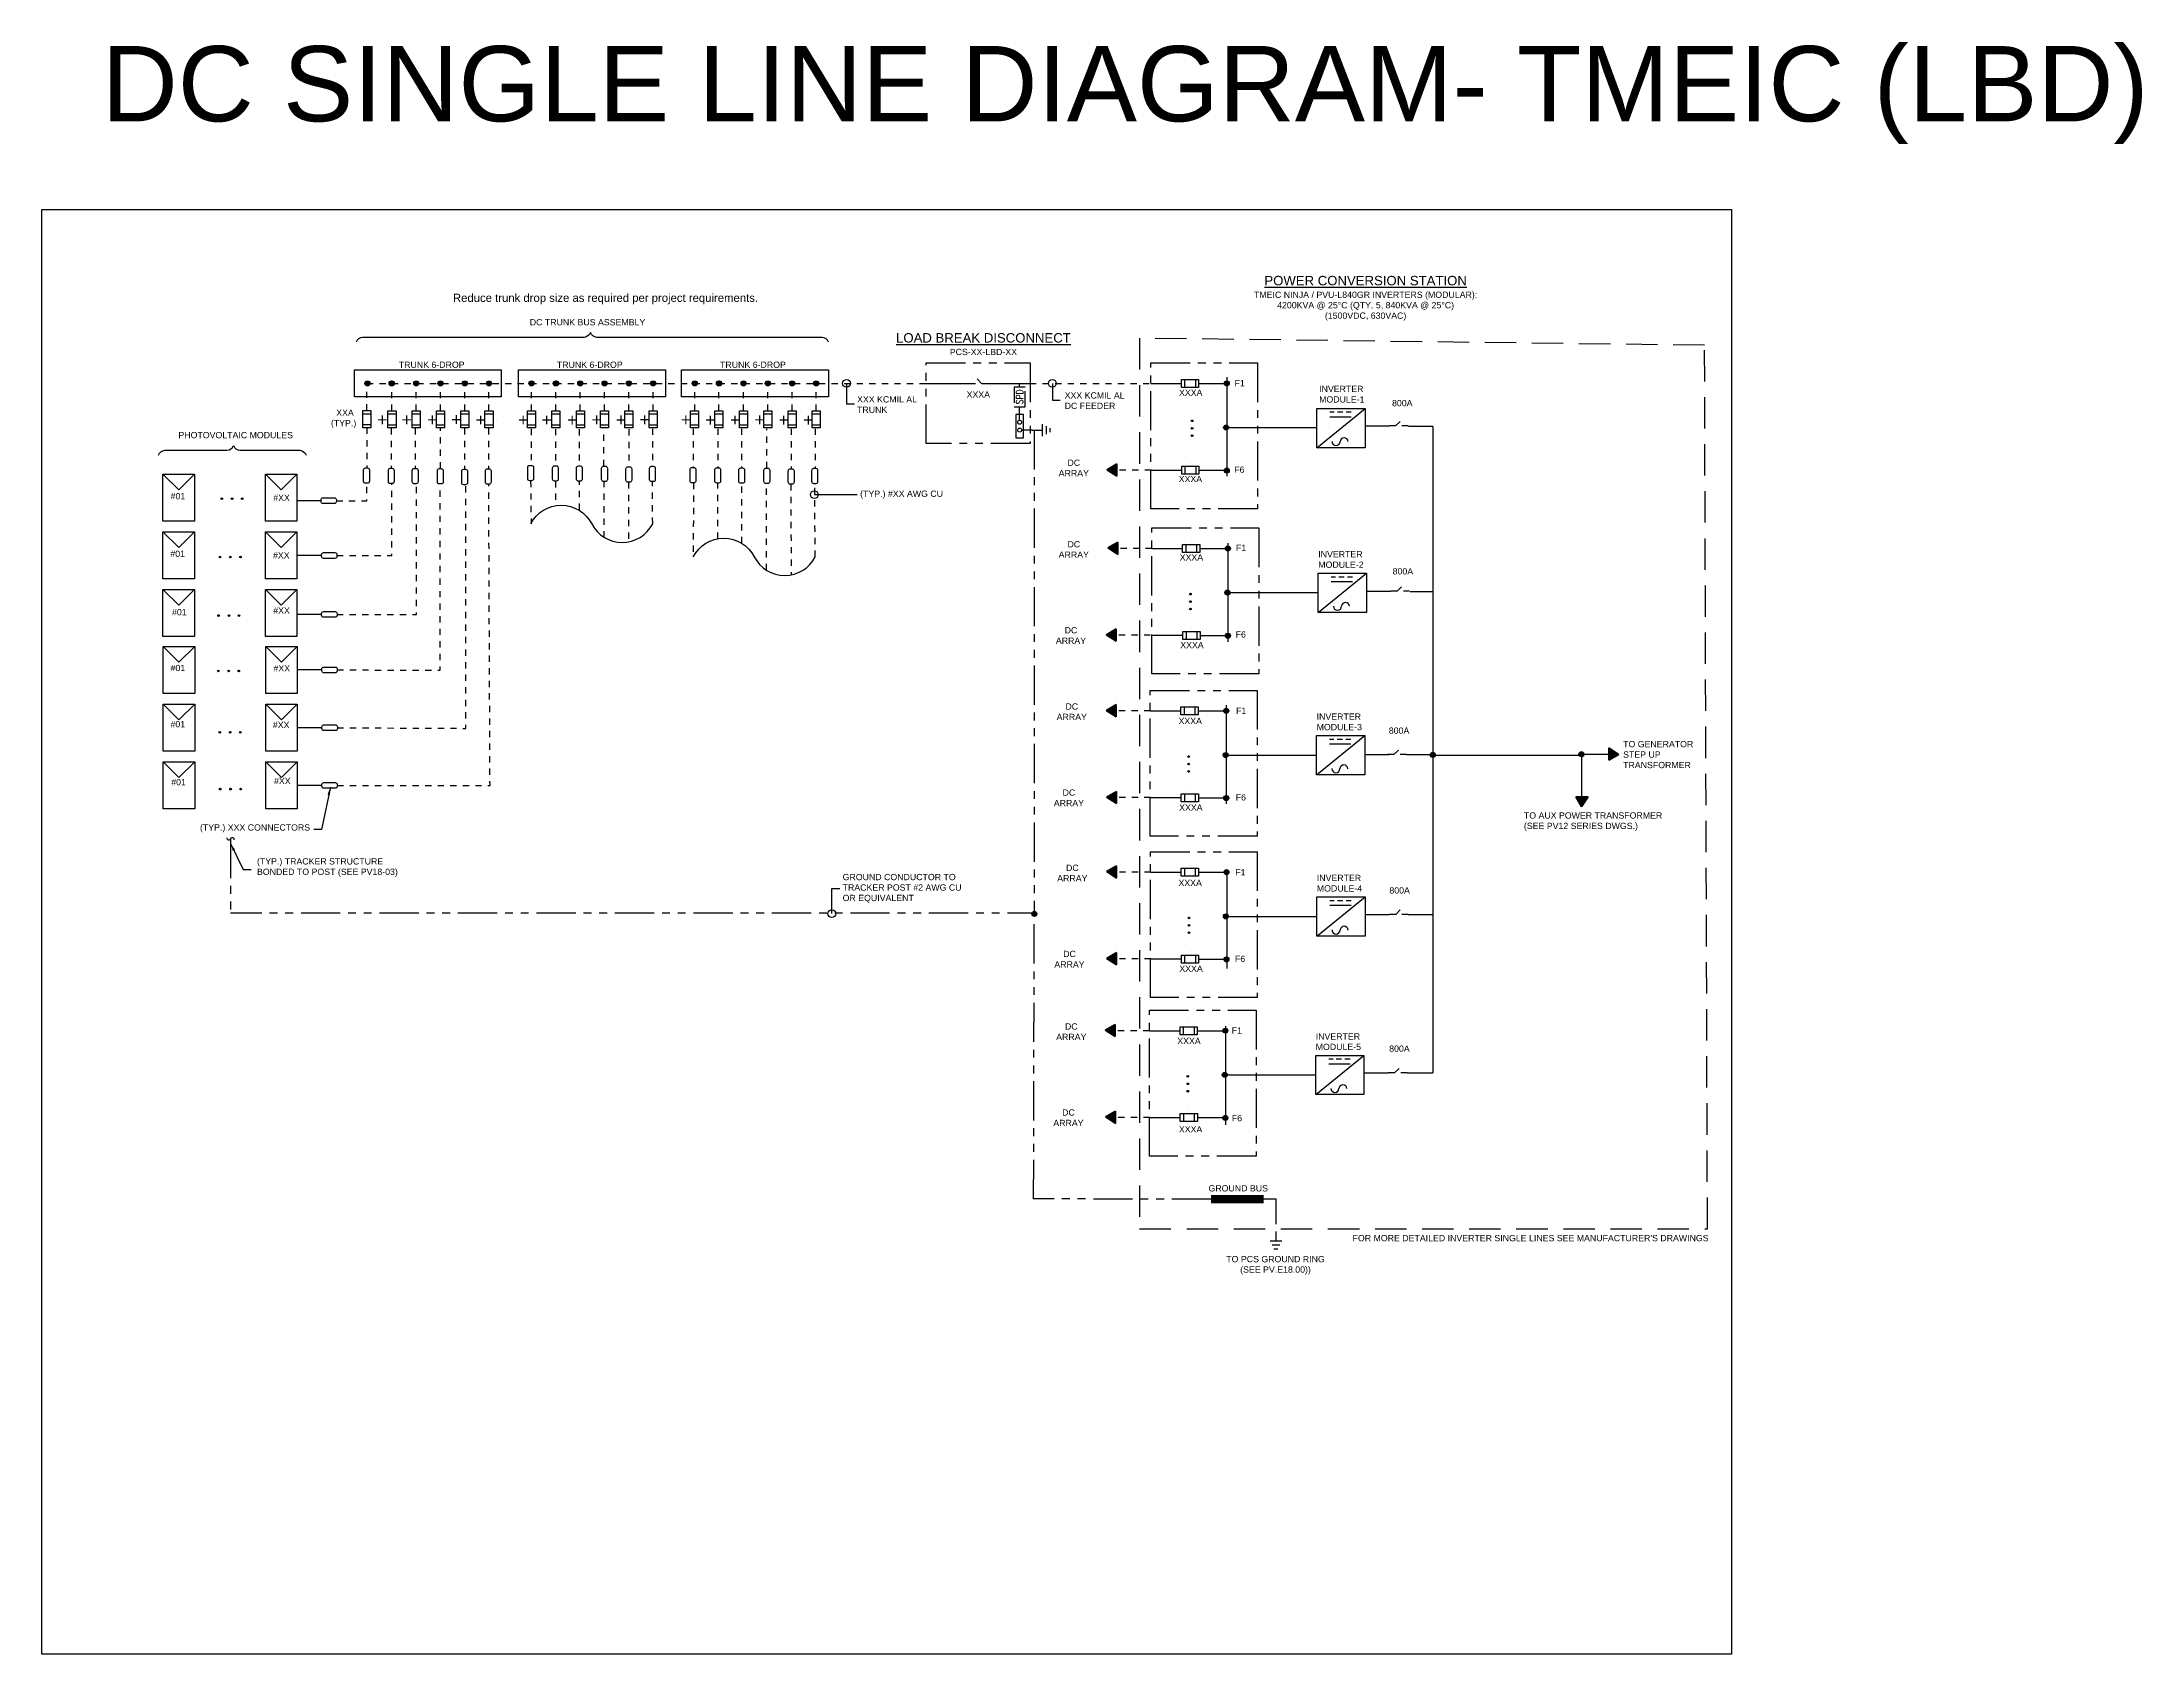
# Model space of a CAD drawing. Header units: feet. Extents: x -18 to 369, y -48 to 98.
# Drawn here: x 291.48 to 324.92, y 35.46 to 61.15 of the extents above; entities that cross this region are included whole.
import ezdxf

# ---------------------------------------------------------------- set-up
doc = ezdxf.new("R2010")
doc.units = ezdxf.units.FT
doc.header["$MEASUREMENT"] = 0
for name, pattern in [('DASHED', [0.75, 0.5, -0.25]), ('DASHED2', [0.375, 0.25, -0.125]), ('HIDDEN', [0.375, 0.25, -0.125]), ('HIDDEN4', [0.0935, 0.0625, -0.031]), ('PHANTOM2', [1.25, 0.625, -0.125, 0.125, -0.125, 0.125, -0.125])]:
    doc.linetypes.add(name, pattern=pattern)
for name, color, linetype in [('E-1LIN', 4, 'Continuous'), ('E-CABL', 133, 'HIDDEN4'), ('E-ELEC-BRDR', 171, 'DASHED2'), ('E-HARN-COMP', 8, 'Continuous'), ('E-HVMV-EQUP', 91, 'Continuous'), ('E-LV-BUS', 32, 'Continuous'), ('E-LV-EQUP', 211, 'Continuous'), ('E-PROD-COND-06F', 4, 'Continuous'), ('E-TEXT', 7, 'Continuous'), ('G-ANNO-TEXT', 1, 'Continuous')]:
    doc.layers.add(name, color=color, linetype=linetype)
doc.layers.add('G-NPLT', color=67, linetype='Continuous', plot=False)
doc.layers.add('G-TABL', color=7, linetype='Continuous', lineweight=40)
doc.layers.add('PV-PCS BOUNDARY', color=224, linetype='DASHED2', lineweight=90)
doc.styles.add('FSLR_Notes', font='Simplex.shx', dxfattribs={"width": 0.8, "height": 0.109375})
doc.styles.add('NEI-A', font='arial.ttf')
doc.styles.add('T10', font='romans.shx', dxfattribs={"height": 0.1})
doc.dimstyles.new('NEI-A', dxfattribs={"dimtxt": 0.1, "dimasz": 0.125, "dimexe": 0.0625, "dimexo": 0.0625, "dimgap": 0.0625, "dimtad": 0, "dimtih": 1, "dimtoh": 1, "dimdec": 4, "dimzin": 3, "dimdsep": 46, "dimlunit": 4, "dimtxsty": 'NEI-A', "dimcen": 0, "dimadec": 0, "dimazin": 0, "dimtfac": 0.75, "dimtdec": 4, "dimtofl": 0, "dimtmove": 0, "dimatfit": 3, "dimfxl": 1, "dimfrac": 1, "dimtolj": 1, "dimtzin": 0, "dimarcsym": 0})

msp = doc.modelspace()

# ---------------------------------------------------------------- texts
at = {"layer": 'Defpoints', "color": 1, "insert": (308.727, 59.52), "char_height": 1.2, "attachment_point": 8, "style": 'NEI-A'}
msp.add_mtext('DC SINGLE LINE DIAGRAM- TMEIC (LBD)', dxfattribs=at)
at = {"layer": 'G-ANNO-TEXT', "char_height": 0.15, "attachment_point": 2, "style": 'NEI-A'}
for s, insert in [('{\\LPOWER CONVERSION STATION\\P\\H0.66667x;\\lTMEIC NINJA / PVU-L840GR \\H1.00001x;INVERTERS (MODULAR):\\P4200KVA @ 25%%DC (QTY. 5, 840KVA @ 25%%DC) \\P(1500VDC, 630VAC)}', (312.557, 57.419)), ('{\\LLOAD BREAK DISCONNECT\\P\\H0.66667x;\\lPCS-XX-LBD-XX}', (306.47, 56.507)), ("{\\H0.66667x;FOR MORE DETAILED INVERTER SINGLE LINES SEE MANUFACTURER'S DRAWINGS}", (315.184, 42.141))]:
    msp.add_mtext(s, dxfattribs=dict(at, insert=insert))
at = {"layer": 'G-ANNO-TEXT', "style": 'NEI-A'}
for s, insert, char_height, width, attachment_point in [('\\pxql;DC TRUNK BUS ASSEMBLY', (301.178, 56.68), 0.1, 1.93286, 6), ('\\pxt5;TRUNK 6-DROP', (298.207, 56.003), 0.1, 1.14384, 6), ('\\pxql;TRUNK 6-DROP', (300.821, 56.003), 0.1, 1.14384, 6), ('\\pxql;TRUNK 6-DROP', (303.42, 56.003), 0.1, 1.14384, 6), ('\\A1;\\pxqc;XXXA', (306.016, 55.529), 0.1, 0.74552, 4), ('XXX KCMIL AL\\PDC FEEDER', (307.764, 55.431), 0.1, 0.97551, 4), ('\\A1;\\pxqc;XXXA', (309.436, 55.558), 0.1, 0.67126, 4), ('\\A1;F1', (310.47, 55.712), 0.1, 0.67126, 4), ('\\A1;INVERTER MODULE-1', (311.817, 55.534), 0.1, 0.70557, 4), ('\\A1;XXA\\P\\pxqc;(TYP.)', (296.163, 55.142), 0.1, 0.23531, 4), ('+', (296.816, 55.229), 0.2, 0.25669, 1), ('+', (297.202, 55.229), 0.2, 0.25669, 1), ('+', (297.611, 55.229), 0.2, 0.25669, 1), ('+', (297.994, 55.233), 0.2, 0.25669, 1), ('+', (298.382, 55.227), 0.2, 0.25669, 1), ('+', (299.059, 55.227), 0.2, 0.25669, 1), ('+', (299.432, 55.227), 0.2, 0.25669, 1), ('+', (299.839, 55.225), 0.2, 0.25669, 1), ('+', (300.229, 55.229), 0.2, 0.25669, 1), ('+', (300.615, 55.228), 0.2, 0.25669, 1), ('+', (300.992, 55.231), 0.2, 0.25669, 1), ('+', (301.649, 55.229), 0.2, 0.25669, 1), ('+', (302.039, 55.225), 0.2, 0.25669, 1), ('+', (302.434, 55.227), 0.2, 0.25669, 1), ('+', (302.824, 55.229), 0.2, 0.25669, 1), ('+', (303.209, 55.225), 0.2, 0.25669, 1), ('+', (303.6, 55.225), 0.2, 0.25669, 1), ('XXX KCMIL AL^JTRUNK', (304.458, 55.368), 0.1, 0.98111, 4), ('\\A1;\\pxqc;800A', (312.805, 55.392), 0.1, 0.67126, 4), ('\\pxql;PHOTOVOLTAIC MODULES', (295.468, 54.882), 0.1, 1.81785, 6), ('\\A1;\\pxqc;DC\\PARRAY ', (307.792, 54.359), 0.1, 0.23531, 4), ('\\A1;\\pxqc;XXXA', (309.431, 54.183), 0.1, 0.67126, 4), ('\\A1;F6', (310.465, 54.331), 0.1, 0.67126, 4), ('\\A1;\\pxqc;#01 ', (293.413, 53.91), 0.1, 0.45816, 4), ('\\A1;\\pxqc;#XX ', (295.063, 53.884), 0.1, 0.45816, 4), ('(TYP.) #XX AWG CU', (304.507, 53.934), 0.1, 1.30925, 4), ('\\A1;\\pxqc;DC\\PARRAY ', (307.792, 53.061), 0.1, 0.23531, 4), ('\\A1;\\pxqc;#01 ', (293.409, 52.992), 0.1, 0.45816, 4), ('\\A1;\\pxqc;#XX ', (295.059, 52.966), 0.1, 0.45816, 4), ('\\A1;\\pxqc;XXXA', (309.447, 52.934), 0.1, 0.67126, 4), ('\\A1;F1', (310.492, 53.086), 0.1, 0.67126, 4), ('\\A1;INVERTER MODULE-2', (311.803, 52.901), 0.1, 0.70557, 4), ('\\A1;\\pxqc;800A', (312.815, 52.712), 0.1, 0.67126, 4), ('\\A1;\\pxqc;#01 ', (293.435, 52.062), 0.1, 0.45816, 4), ('\\A1;\\pxqc;#XX ', (295.063, 52.088), 0.1, 0.45816, 4), ('\\A1;\\pxqc;DC\\PARRAY ', (307.747, 51.69), 0.1, 0.23531, 4), ('\\A1;\\pxqc;XXXA', (309.456, 51.538), 0.1, 0.67126, 4), ('\\A1;F6', (310.487, 51.706), 0.1, 0.67126, 4), ('\\A1;\\pxqc;#01 ', (293.412, 51.172), 0.1, 0.45816, 4), ('\\A1;\\pxqc;#XX ', (295.067, 51.167), 0.1, 0.45816, 4), ('\\A1;\\pxqc;DC\\PARRAY ', (307.76, 50.476), 0.1, 0.23531, 4), ('\\A1;F1', (310.493, 50.492), 0.1, 0.67126, 4), ('\\A1;\\pxqc;#01 ', (293.411, 50.277), 0.1, 0.45816, 4), ('\\A1;\\pxqc;#XX ', (295.057, 50.266), 0.1, 0.45816, 4), ('\\A1;\\pxqc;XXXA', (309.428, 50.329), 0.1, 0.67126, 4), ('\\A1;INVERTER MODULE-3', (311.777, 50.314), 0.1, 0.70557, 4), ('\\A1;\\pxqc;800A', (312.754, 50.174), 0.1, 0.67126, 4), ('\\pxql;TO GENERATOR STEP UP TRANSFORMER', (317.839, 49.793), 0.1, 1.18112, 6), ('\\A1;\\pxqc;#01 ', (293.423, 49.354), 0.1, 0.45816, 4), ('\\A1;\\pxqc;#XX ', (295.076, 49.373), 0.1, 0.45816, 4), ('\\A1;\\pxqc;DC\\PARRAY ', (307.714, 49.104), 0.1, 0.23531, 4), ('\\A1;F6', (310.488, 49.111), 0.1, 0.67126, 4), ('\\A1;\\pxqc;XXXA', (309.438, 48.95), 0.1, 0.67126, 4), ('\\pxql;TO AUX POWER TRANSFORMER (SEE PV12 SERIES DWGS.)', (317.281, 48.725), 0.1, 2.20346, 6), ('\\A1;(TYP.) XXX CONNECTORS', (295.747, 48.617), 0.1, 2.14397, 6), ('(TYP.) TRACKER STRUCTURE BONDED TO POST (SEE PV18-03)', (294.901, 47.994), 0.1, 2.53409, 4), ('GROUND CONDUCTOR TO  TRACKER POST #2 AWG CU OR EQUIVALENT', (304.228, 47.662), 0.1, 1.95913, 4), ('\\A1;\\pxqc;DC\\PARRAY ', (307.769, 47.906), 0.1, 0.23531, 4), ('\\A1;F1', (310.481, 47.919), 0.1, 0.67126, 4), ('\\A1;INVERTER MODULE-4', (311.78, 47.744), 0.1, 0.70557, 4), ('\\A1;\\pxqc;XXXA', (309.427, 47.749), 0.1, 0.67126, 4), ('\\A1;\\pxqc;800A', (312.763, 47.629), 0.1, 0.67126, 4), ('\\A1;\\pxqc;DC\\PARRAY ', (307.723, 46.534), 0.1, 0.23531, 4), ('\\A1;F6', (310.476, 46.539), 0.1, 0.67126, 4), ('\\A1;\\pxqc;XXXA', (309.441, 46.382), 0.1, 0.67126, 4), ('\\A1;\\pxqc;DC\\PARRAY ', (307.752, 45.379), 0.1, 0.23531, 4), ('\\A1;\\pxqc;XXXA', (309.408, 45.231), 0.1, 0.67126, 4), ('\\A1;F1', (310.425, 45.397), 0.1, 0.67126, 4), ('\\A1;INVERTER MODULE-5', (311.762, 45.219), 0.1, 0.70557, 4), ('\\A1;\\pxqc;800A', (312.76, 45.108), 0.1, 0.67126, 4), ('\\A1;\\pxqc;DC\\PARRAY ', (307.707, 44.008), 0.1, 0.23531, 4), ('\\A1;\\pxqc;XXXA', (309.434, 43.823), 0.1, 0.67126, 4), ('\\A1;F6', (310.426, 44), 0.1, 0.67126, 4), ('\\A1;\\pxqc;GROUND BUS', (310.011, 42.883), 0.1, 1.03381, 4), ('\\A1;\\pxqc;TO PCS GROUND RING \\P(SEE PV.E18.00))', (309.889, 41.658), 0.1, 2.46596, 4)]:
    msp.add_mtext(s, dxfattribs=dict(at, insert=insert, char_height=char_height, width=width, attachment_point=attachment_point))
at = {"layer": 'G-NPLT', "insert": (298.022, 57.05), "char_height": 0.12902, "attachment_point": 4, "style": 'NEI-A'}
msp.add_mtext_dynamic_manual_height_columns('Reduce trunk drop size as required per project requirements.', width=7.05311, gutter_width=0.706, heights=[2.116], dxfattribs=at)
at = {"layer": 'G-TABL', "insert": (306.992, 55.609), "char_height": 0.1094, "attachment_point": 3, "rotation": 90, "style": 'FSLR_Notes'}
msp.add_mtext_dynamic_manual_height_columns('SPD', width=0.02378, gutter_width=0.547, heights=[0], dxfattribs=at)

# ---------------------------------------------------------------- blocks, each defined once
blk = doc.blocks.new('1-LINE - FUSE')
at = {"layer": 'Defpoints', "color": 2}
for p, q in [((-0.114, 0.137), (-0.114, 0.137)), ((0.114, 0.137), (0.114, 0.137))]:
    blk.add_line(p, q, dxfattribs=at)
at = {"layer": 'E-HVMV-EQUP', "color": 0}
for p, q in [((-0.064, 0.223), (0.064, 0.223)), ((-0.064, 0.05), (0.064, 0.05))]:
    blk.add_line(p, q, dxfattribs=at)
blk.add_lwpolyline([(0.064, 0), (-0.064, 0), (-0.064, 0.273), (0.064, 0.273)], close=True, dxfattribs=at)
blk = doc.blocks.new('03')
at = {"linetype": 'Continuous'}
h = blk.add_hatch(color=256, dxfattribs=at)
h.dxf.hatch_style = 1
h.paths.add_polyline_path([(-0.04, 0, 1), (0.04, 0, 1)])
blk.add_circle((0, 0), 0.04, dxfattribs=at)
blk = doc.blocks.new('E-005')
blk.add_line((-0.384, 0), (0.384, 0.625))
blk.add_lwpolyline([(0.384, 0), (-0.384, 0), (-0.384, 0.625), (0.384, 0.625)], close=True)
at = {"layer": 'E-TEXT'}
for p, q in [((-0.108, 0.564), (-0.177, 0.564)), ((0.163, 0.488), (-0.177, 0.488)), ((0.028, 0.564), (-0.056, 0.564)), ((0.163, 0.564), (0.082, 0.564))]:
    blk.add_line(p, q, dxfattribs=at)
for centre, start, end in [((-0.078, 0.098), 180, 0), ((0.05, 0.093), 4.1036, 175.8964)]:
    blk.add_arc(centre, 0.0642, start, end, dxfattribs=at)
blk = doc.blocks.new('E-015')
for p, q in [((0, 0), (0, -0.15625)), ((-0.09375, -0.15625), (0.09375, -0.15625)), ((-0.0625, -0.21875), (0.0625, -0.21875)), ((-0.03125, -0.28125), (0.03125, -0.28125))]:
    blk.add_line(p, q)
blk = doc.blocks.new('*U20')
at = {"layer": 'Defpoints', "color": 2}
for p, q in [((-0.137, 0.114), (-0.137, 0.114)), ((-0.137, -0.114), (-0.137, -0.114))]:
    blk.add_line(p, q, dxfattribs=at)
at = {"layer": 'E-HVMV-EQUP', "color": 0}
for p, q in [((-0.223, -0.064), (-0.223, 0.064)), ((-0.05, -0.064), (-0.05, 0.064))]:
    blk.add_line(p, q, dxfattribs=at)
blk.add_lwpolyline([(0, 0.064), (0, -0.064), (-0.273, -0.064), (-0.273, 0.064)], close=True, dxfattribs=at)
blk = doc.blocks.new('end break')
for centre, major_axis in [((0.016, 0.06), (-0.0162, -0.0604)), ((-0.016, -0.06), (0.0162, 0.0604))]:
    blk.add_ellipse(centre, major_axis=major_axis, ratio=0.75, start_param=3.141593, end_param=6.283185)
blk = doc.blocks.new('ARROW')
h = blk.add_hatch()
h.set_pattern_fill('ANSI31', color=256)
h.paths.add_polyline_path([(0, 0), (-0.074, -0.114), (0.066, -0.114)])
h = blk.add_hatch(color=256)
h.dxf.hatch_style = 1
h.paths.add_polyline_path([(0, 0), (-0.074, -0.114), (0.066, -0.114)])
blk.add_lwpolyline([(0, 0), (-0.074, -0.114), (0.066, -0.114), (0, 0)], close=True)
blk = doc.blocks.new('1LIN-DISCONNECT')
at = {"color": 4, "linetype": 'Continuous'}
for points in [[(0, 0), (0, -0.1)], [(0.071, -0.129), (0, -0.2), (0, -0.3)]]:
    blk.add_lwpolyline(points, dxfattribs=at)
blk = doc.blocks.new('3-LINE - CONTINUATION SYMBOL')
at = {"layer": 'E-HVMV-EQUP', "color": 0}
blk.add_lwpolyline([(-0.1082, 0, -0.611301), (0, 0, 0.611301), (0.1082, 0)], format="xyb", dxfattribs=at)

# ---------------------------------------------------------------- hatches: boundary and pattern name
at = {"layer": 'E-PROD-COND-06F'}
for points in [[(309.794, 55.097, -1), (309.794, 55.123, -1)], [(309.794, 54.978, -1), (309.794, 55.004, -1)], [(309.794, 54.859, -1), (309.794, 54.886, -1)], [(294.327, 53.869, -1), (294.353, 53.869, -1)], [(294.492, 53.869, -1), (294.518, 53.869, -1)], [(294.653, 53.869, -1), (294.68, 53.869, -1)], [(294.298, 52.94, -1), (294.325, 52.94, -1)], [(294.463, 52.94, -1), (294.49, 52.94, -1)], [(294.625, 52.94, -1), (294.651, 52.94, -1)], [(309.767, 52.336, -1), (309.767, 52.362, -1)], [(309.767, 52.217, -1), (309.767, 52.243, -1)], [(294.276, 52.008, -1), (294.302, 52.008, -1)], [(294.441, 52.008, -1), (294.467, 52.008, -1)], [(294.602, 52.008, -1), (294.628, 52.008, -1)], [(309.767, 52.098, -1), (309.767, 52.125, -1)], [(294.272, 51.126, -1), (294.298, 51.126, -1)], [(294.437, 51.126, -1), (294.463, 51.126, -1)], [(294.598, 51.126, -1), (294.624, 51.126, -1)], [(294.296, 50.148, -1), (294.322, 50.148, -1)], [(294.461, 50.148, -1), (294.487, 50.148, -1)], [(294.622, 50.148, -1), (294.648, 50.148, -1)], [(309.74, 49.749, -1), (309.74, 49.775, -1)], [(309.74, 49.63, -1), (309.74, 49.656, -1)], [(309.74, 49.511, -1), (309.74, 49.538, -1)], [(294.302, 49.243, -1), (294.328, 49.243, -1)], [(294.467, 49.243, -1), (294.493, 49.243, -1)], [(294.628, 49.243, -1), (294.654, 49.243, -1)], [(309.743, 47.179, -1), (309.743, 47.205, -1)], [(309.743, 47.06, -1), (309.743, 47.087, -1)], [(309.743, 46.942, -1), (309.743, 46.968, -1)], [(309.725, 44.654, -1), (309.725, 44.68, -1)], [(309.725, 44.535, -1), (309.725, 44.562, -1)], [(309.725, 44.417, -1), (309.725, 44.443, -1)]]:
    msp.add_hatch(color=7, dxfattribs=at).paths.add_polyline_path(points)

# ---------------------------------------------------------------- linework, layer by layer
for points in [[(291.477, 58.475), (318.386, 58.475), (318.386, 35.465), (291.477, 35.465)], [(307.109, 54.837), (307.109, 55.212), (306.984, 55.212), (306.984, 54.837)]]:
    msp.add_lwpolyline(points, close=True)
for centre in [(307.048, 55.087), (307.048, 54.962)]:
    msp.add_circle(centre, 0.0312)
at = {"layer": 'E-1LIN', "linetype": 'HIDDEN'}
msp.add_lwpolyline([(306.958, 55.645), (306.958, 55.335), (307.135, 55.335), (307.135, 55.645)], close=True, dxfattribs=at)
at = {"layer": 'E-1LIN', "linetype": 'HIDDEN', "flags": 128}
for points in [[(307.046, 55.645), (307.046, 55.707)], [(307.046, 55.119), (307.046, 55.335)], [(307.249, 54.962), (307.08, 54.962)]]:
    msp.add_lwpolyline(points, dxfattribs=at)
at = {"layer": 'E-CABL', "flags": 128}
for points in [[(296.652, 55.274), (296.652, 55.712)], [(296.652, 55.707), (305.558, 55.707)], [(297.051, 55.269), (297.051, 55.707)], [(297.437, 55.269), (297.437, 55.707)], [(297.437, 55.269), (297.437, 55.707)], [(297.823, 55.269), (297.823, 55.707)], [(298.21, 55.269), (298.21, 55.707)], [(298.596, 55.269), (298.596, 55.707)], [(299.272, 55.269), (299.272, 55.707)], [(299.659, 55.269), (299.659, 55.707)], [(299.659, 55.269), (299.659, 55.707)], [(300.05, 55.269), (300.05, 55.707)], [(300.05, 55.269), (300.05, 55.707)], [(300.437, 55.269), (300.437, 55.707)], [(300.823, 55.269), (300.823, 55.707)], [(301.209, 55.269), (301.209, 55.707)], [(301.872, 55.269), (301.872, 55.707)], [(302.258, 55.269), (302.258, 55.707)], [(302.258, 55.269), (302.258, 55.707)], [(302.65, 55.269), (302.65, 55.707)], [(302.65, 55.269), (302.65, 55.707)], [(303.036, 55.269), (303.036, 55.707)], [(303.422, 55.269), (303.422, 55.707)], [(303.808, 55.269), (303.808, 55.707)], [(307.212, 55.707), (309.136, 55.707)], [(296.65, 55.001), (296.65, 54.358)], [(297.039, 54.992), (297.039, 54.355)], [(297.418, 54.992), (297.418, 54.353)], [(297.822, 54.351), (297.822, 54.992)], [(298.206, 54.992), (298.208, 54.338)], [(298.588, 54.992), (298.588, 54.346)], [(299.265, 54.981), (299.265, 54.398)], [(299.654, 54.979), (299.654, 54.395)], [(300.033, 54.976), (300.033, 54.392)], [(300.423, 54.39), (300.423, 54.975)], [(300.823, 54.976), (300.823, 54.377)], [(301.202, 54.985), (301.202, 54.386)], [(301.85, 54.985), (301.85, 54.365)], [(302.239, 54.985), (302.239, 54.363)], [(302.618, 54.985), (302.618, 54.36)], [(303.022, 54.359), (303.022, 54.985)], [(303.408, 54.985), (303.408, 54.345)], [(303.788, 54.985), (303.788, 54.354)], [(309.139, 54.325), (308.566, 54.325)], [(296.166, 53.838), (296.648, 53.838), (296.648, 54.105)], [(296.175, 52.966), (297.048, 52.966), (297.048, 54.1)], [(296.176, 52.025), (297.444, 52.025), (297.444, 54.1)], [(296.179, 51.141), (297.82, 51.14), (297.819, 54.1)], [(296.179, 49.302), (298.612, 49.302), (298.592, 54.1)], [(296.181, 50.221), (298.225, 50.211), (298.225, 54.1)], [(299.259, 54.155), (299.267, 53.468)], [(299.653, 54.15), (299.657, 53.758)], [(300.035, 53.693), (300.036, 54.146)], [(300.431, 53.252), (300.431, 54.143)], [(300.817, 54.132), (300.817, 53.177)], [(301.203, 53.468), (301.199, 54.141)], [(301.852, 54.122), (301.849, 52.944)], [(302.239, 53.232), (302.239, 54.117)], [(302.62, 53.162), (302.621, 54.114)], [(303.016, 52.733), (303.016, 54.111)], [(303.402, 54.1), (303.408, 52.657)], [(303.79, 52.944), (303.784, 54.109)], [(309.154, 53.077), (308.581, 53.077)], [(309.128, 51.695), (308.554, 51.695)], [(309.128, 50.49), (308.554, 50.49)], [(309.132, 49.108), (308.558, 49.108)], [(309.135, 47.92), (308.561, 47.92)], [(309.135, 46.538), (308.561, 46.538)], [(309.113, 45.395), (308.539, 45.395)], [(309.117, 44.013), (308.543, 44.013)]]:
    msp.add_lwpolyline(points, dxfattribs=at)
at = {"layer": 'E-ELEC-BRDR', "linetype": 'DASHED'}
msp.add_lwpolyline([(318.001, 42.238), (317.955, 56.313), (308.957, 56.427), (308.957, 42.238)], close=True, dxfattribs=at)
at = {"layer": 'E-HARN-COMP'}
for points in [[(296.598, 54.147), (296.598, 54.328, -0.414214), (296.631, 54.36), (296.659, 54.36, -0.414214), (296.691, 54.328), (296.691, 54.147, -0.414214), (296.659, 54.115), (296.631, 54.115, -0.414214)], [(296.993, 54.142), (296.993, 54.323, -0.414214), (297.025, 54.355), (297.053, 54.355, -0.414214), (297.085, 54.323), (297.085, 54.142, -0.414214), (297.053, 54.11), (297.025, 54.11, -0.414214)], [(297.374, 54.14), (297.374, 54.32, -0.414214), (297.406, 54.353), (297.434, 54.353, -0.414214), (297.466, 54.32), (297.466, 54.14, -0.414214), (297.434, 54.107), (297.406, 54.107, -0.414214)], [(297.774, 54.136), (297.774, 54.316, -0.414214), (297.806, 54.349), (297.834, 54.349, -0.414214), (297.866, 54.316), (297.866, 54.136, -0.414214), (297.834, 54.104), (297.806, 54.104, -0.414214)], [(298.162, 54.125), (298.162, 54.305, -0.414214), (298.194, 54.338), (298.222, 54.338, -0.414214), (298.254, 54.305), (298.254, 54.125, -0.414214), (298.222, 54.092), (298.194, 54.092, -0.414214)], [(298.538, 54.134), (298.538, 54.314, -0.414214), (298.57, 54.346), (298.598, 54.346, -0.414214), (298.63, 54.314), (298.63, 54.134, -0.414214), (298.598, 54.101), (298.57, 54.101, -0.414214)], [(299.213, 54.187), (299.213, 54.368, -0.414214), (299.245, 54.4), (299.273, 54.4, -0.414214), (299.306, 54.368), (299.306, 54.187, -0.414214), (299.273, 54.155), (299.245, 54.155, -0.414214)], [(299.608, 54.182), (299.608, 54.362, -0.414214), (299.64, 54.395), (299.668, 54.395, -0.414214), (299.7, 54.362), (299.7, 54.182, -0.414214), (299.668, 54.15), (299.64, 54.15, -0.414214)], [(299.989, 54.18), (299.989, 54.36, -0.414214), (300.021, 54.392), (300.049, 54.392, -0.414214), (300.081, 54.36), (300.081, 54.18, -0.414214), (300.049, 54.147), (300.021, 54.147, -0.414214)], [(300.389, 54.176), (300.389, 54.356, -0.414214), (300.421, 54.388), (300.449, 54.388, -0.414214), (300.481, 54.356), (300.481, 54.176, -0.414214), (300.449, 54.143), (300.421, 54.143, -0.414214)], [(300.777, 54.165), (300.777, 54.345, -0.414214), (300.809, 54.377), (300.837, 54.377, -0.414214), (300.869, 54.345), (300.869, 54.165, -0.414214), (300.837, 54.132), (300.809, 54.132, -0.414214)], [(301.153, 54.173), (301.153, 54.354, -0.414214), (301.185, 54.386), (301.213, 54.386, -0.414214), (301.245, 54.354), (301.245, 54.173, -0.414214), (301.213, 54.141), (301.185, 54.141, -0.414214)], [(301.798, 54.155), (301.798, 54.335, -0.414214), (301.831, 54.368), (301.859, 54.368, -0.414214), (301.891, 54.335), (301.891, 54.155, -0.414214), (301.859, 54.122), (301.831, 54.122, -0.414214)], [(302.193, 54.15), (302.193, 54.33, -0.414214), (302.225, 54.363), (302.253, 54.363, -0.414214), (302.285, 54.33), (302.285, 54.15, -0.414214), (302.253, 54.117), (302.225, 54.117, -0.414214)], [(302.574, 54.147), (302.574, 54.328, -0.414214), (302.606, 54.36), (302.634, 54.36, -0.414214), (302.666, 54.328), (302.666, 54.147, -0.414214), (302.634, 54.115), (302.606, 54.115, -0.414214)], [(302.974, 54.143), (302.974, 54.324, -0.414214), (303.006, 54.356), (303.034, 54.356, -0.414214), (303.066, 54.324), (303.066, 54.143, -0.414214), (303.034, 54.111), (303.006, 54.111, -0.414214)], [(303.362, 54.132), (303.362, 54.313, -0.414214), (303.394, 54.345), (303.422, 54.345, -0.414214), (303.454, 54.313), (303.454, 54.132, -0.414214), (303.422, 54.1), (303.394, 54.1, -0.414214)], [(303.738, 54.141), (303.738, 54.322, -0.414214), (303.77, 54.354), (303.798, 54.354, -0.414214), (303.83, 54.322), (303.83, 54.141, -0.414214), (303.798, 54.109), (303.77, 54.109, -0.414214)], [(295.953, 53.885), (296.134, 53.885, -0.414214), (296.166, 53.852), (296.166, 53.824, -0.414214), (296.134, 53.792), (295.953, 53.792, -0.414214), (295.921, 53.824), (295.921, 53.852, -0.414214)], [(295.962, 53.011), (296.143, 53.011, -0.414214), (296.175, 52.979), (296.175, 52.951, -0.414214), (296.143, 52.919), (295.962, 52.919, -0.414214), (295.93, 52.951), (295.93, 52.979, -0.414214)], [(295.963, 52.072), (296.144, 52.072, -0.414214), (296.176, 52.04), (296.176, 52.012, -0.414214), (296.144, 51.98), (295.963, 51.98, -0.414214), (295.931, 52.012), (295.931, 52.04, -0.414214)], [(295.966, 51.188), (296.147, 51.188, -0.414214), (296.179, 51.155), (296.179, 51.127, -0.414214), (296.147, 51.095), (295.966, 51.095, -0.414214), (295.934, 51.127), (295.934, 51.155, -0.414214)], [(295.968, 50.267), (296.149, 50.267, -0.414214), (296.181, 50.235), (296.181, 50.207, -0.414214), (296.149, 50.175), (295.968, 50.175, -0.414214), (295.936, 50.207), (295.936, 50.235, -0.414214)], [(295.966, 49.348), (296.147, 49.348, -0.414214), (296.179, 49.316), (296.179, 49.288, -0.414214), (296.147, 49.256), (295.966, 49.256, -0.414214), (295.934, 49.288), (295.934, 49.316, -0.414214)]]:
    msp.add_lwpolyline(points, format="xyb", close=True, dxfattribs=at)
at = {"layer": 'E-LV-BUS', "flags": 128}
for points in [[(305.558, 55.707), (306.242, 55.707)], [(306.542, 55.707), (307.212, 55.707)], [(309.136, 55.707), (309.624, 55.707)], [(309.897, 55.704), (310.345, 55.704)], [(310.348, 55.805), (310.348, 54.231)], [(310.385, 55.003), (311.78, 55.003)], [(312.548, 55.029), (312.935, 55.029)], [(313.242, 55.023), (313.629, 55.023)], [(313.629, 55.022), (313.629, 52.386)], [(309.139, 54.325), (309.628, 54.325)], [(309.901, 54.322), (310.349, 54.322)], [(309.154, 53.077), (309.643, 53.077)], [(309.916, 53.075), (310.364, 53.075)], [(310.365, 53.162), (310.365, 51.588)], [(310.404, 52.373), (311.799, 52.373)], [(312.57, 52.395), (312.958, 52.395)], [(313.264, 52.39), (313.629, 52.39)], [(313.629, 52.386), (313.629, 44.722)], [(309.158, 51.695), (309.647, 51.695)], [(309.92, 51.692), (310.368, 51.692)], [(310.338, 50.581), (310.338, 49.007)], [(309.128, 50.49), (309.616, 50.49)], [(309.89, 50.488), (310.338, 50.488)], [(310.378, 49.786), (311.772, 49.786)], [(312.545, 49.793), (312.932, 49.793)], [(313.208, 49.793), (313.626, 49.793)], [(313.629, 49.783), (316.019, 49.783)], [(315.995, 49.798), (315.995, 49.025)], [(315.995, 49.798), (316.484, 49.798)], [(309.132, 49.108), (309.62, 49.108)], [(309.893, 49.105), (310.342, 49.105)], [(309.131, 47.92), (309.62, 47.92)], [(309.893, 47.918), (310.341, 47.918)], [(310.345, 47.957), (310.345, 46.383)], [(310.381, 47.216), (311.775, 47.216)], [(312.548, 47.247), (312.936, 47.247)], [(313.236, 47.247), (313.629, 47.248)], [(309.135, 46.538), (309.624, 46.538)], [(309.897, 46.536), (310.345, 46.536)], [(309.113, 45.395), (309.602, 45.395)], [(309.875, 45.393), (310.323, 45.393)], [(310.326, 45.468), (310.326, 43.894)], [(310.363, 44.691), (311.757, 44.691)], [(312.53, 44.722), (312.918, 44.722)], [(313.218, 44.722), (313.629, 44.722)], [(309.117, 44.013), (309.606, 44.013)], [(309.879, 44.011), (310.327, 44.011)]]:
    msp.add_lwpolyline(points, dxfattribs=at)
at = {"layer": 'E-LV-EQUP', "linetype": 'PHANTOM2'}
for p, q in [((307.27, 42.715), (307.28, 47.265)), ((310.096, 42.71), (307.27, 42.715))]:
    msp.add_line(p, q, dxfattribs=at)
at = {"layer": 'E-LV-EQUP', "flags": 128}
for points in [[(296.452, 55.92), (298.792, 55.92), (298.792, 55.494), (296.452, 55.494)], [(299.065, 55.92), (301.405, 55.92), (301.405, 55.494), (299.065, 55.494)], [(301.664, 55.92), (304.005, 55.92), (304.005, 55.494), (301.664, 55.494)]]:
    msp.add_lwpolyline(points, close=True, dxfattribs=at)
at = {"layer": 'E-LV-EQUP', "linetype": 'PHANTOM2', "flags": 128}
for points in [[(307.28, 54.962), (307.28, 47.265), (294.48, 47.265)], [(294.48, 48.452), (294.48, 47.265)], [(310.711, 42.716), (311.084, 42.716)], [(310.906, 42.716), (311.129, 42.716), (311.129, 42.197)]]:
    msp.add_lwpolyline(points, dxfattribs=at)
at = {"layer": 'E-LV-EQUP', "flags": 128}
for points in [[(293.404, 54.26), (293.654, 54.01), (293.904, 54.26), (293.904, 53.51), (293.404, 53.51), (293.404, 54.26), (293.904, 54.26)], [(295.035, 54.26), (295.285, 54.01), (295.535, 54.26), (295.535, 53.51), (295.035, 53.51), (295.035, 54.26), (295.535, 54.26)], [(293.404, 53.341), (293.654, 53.091), (293.904, 53.341), (293.904, 52.591), (293.404, 52.591), (293.404, 53.341), (293.904, 53.341)], [(295.035, 53.341), (295.285, 53.091), (295.535, 53.341), (295.535, 52.591), (295.035, 52.591), (295.035, 53.341), (295.535, 53.341)], [(293.404, 52.422), (293.654, 52.172), (293.904, 52.422), (293.904, 51.672), (293.404, 51.672), (293.404, 52.422), (293.904, 52.422)], [(295.035, 52.422), (295.285, 52.172), (295.535, 52.422), (295.535, 51.672), (295.035, 51.672), (295.035, 52.422), (295.535, 52.422)], [(293.409, 51.515), (293.659, 51.265), (293.909, 51.515), (293.909, 50.765), (293.409, 50.765), (293.409, 51.515), (293.909, 51.515)], [(295.04, 51.515), (295.29, 51.265), (295.54, 51.515), (295.54, 50.765), (295.04, 50.765), (295.04, 51.515), (295.54, 51.515)], [(293.409, 50.596), (293.659, 50.346), (293.909, 50.596), (293.909, 49.846), (293.409, 49.846), (293.409, 50.596), (293.909, 50.596)], [(295.04, 50.596), (295.29, 50.346), (295.54, 50.596), (295.54, 49.846), (295.04, 49.846), (295.04, 50.596), (295.54, 50.596)], [(293.409, 49.677), (293.659, 49.427), (293.909, 49.677), (293.909, 48.927), (293.409, 48.927), (293.409, 49.677), (293.909, 49.677)], [(295.04, 49.677), (295.29, 49.427), (295.54, 49.677), (295.54, 48.927), (295.04, 48.927), (295.04, 49.677), (295.54, 49.677)]]:
    msp.add_lwpolyline(points, dxfattribs=at)
at = {"layer": 'E-PROD-COND-06F'}
for p, q in [((295.918, 53.837), (295.532, 53.837)), ((295.927, 52.964), (295.541, 52.964)), ((295.928, 52.025), (295.541, 52.025)), ((295.93, 51.141), (295.544, 51.141)), ((295.933, 50.22), (295.546, 50.22)), ((295.93, 49.301), (295.544, 49.301))]:
    msp.add_line(p, q, dxfattribs=at)
at = {"layer": 'E-PROD-COND-06F', "color": 8, "linetype": 'PHANTOM2'}
for points in [[(305.558, 56.032), (307.212, 56.032), (307.212, 54.747), (305.558, 54.747)], [(309.136, 56.032), (310.836, 56.032), (310.836, 53.709), (309.136, 53.709)], [(309.154, 53.403), (310.855, 53.403), (310.855, 51.079), (309.154, 51.079)], [(309.128, 50.816), (310.828, 50.816), (310.828, 48.492), (309.128, 48.492)], [(309.131, 48.246), (310.832, 48.246), (310.832, 45.922), (309.131, 45.922)], [(309.113, 45.721), (310.814, 45.721), (310.814, 43.397), (309.113, 43.397)]]:
    msp.add_lwpolyline(points, close=True, dxfattribs=at)
at = {"layer": 'E-PROD-COND-06F', "const_width": 0.13}
msp.add_lwpolyline([(310.096, 42.71), (310.934, 42.71)], dxfattribs=at)
at = {"layer": 'E-PROD-COND-06F', "color": 7}
for centre in [(309.794, 55.11), (309.794, 54.991), (309.794, 54.873), (294.34, 53.869), (294.505, 53.869), (294.666, 53.869), (294.312, 52.94), (294.476, 52.94), (294.638, 52.94), (309.767, 52.349), (309.767, 52.23), (294.289, 52.008), (294.454, 52.008), (294.615, 52.008), (309.767, 52.112), (294.285, 51.126), (294.45, 51.126), (294.611, 51.126), (294.309, 50.148), (294.474, 50.148), (294.635, 50.148), (309.74, 49.762), (309.74, 49.643), (309.74, 49.524), (294.315, 49.243), (294.48, 49.243), (294.641, 49.243), (309.743, 47.192), (309.743, 47.073), (309.743, 46.955), (309.725, 44.667), (309.725, 44.548), (309.725, 44.43)]:
    msp.add_circle(centre, 0.0131, dxfattribs=at)
at = {"layer": 'G-ANNO-TEXT', "flags": 128}
for points in [[(304.005, 56.363, 0.298343), (303.902, 56.439), (300.315, 56.439, -0.298343), (300.212, 56.515, -0.298343), (300.11, 56.439), (296.582, 56.439, 0.298343), (296.48, 56.363)], [(293.331, 54.565, -0.298343), (293.434, 54.641), (294.423, 54.641, 0.298343), (294.526, 54.717, 0.298343), (294.629, 54.641), (295.581, 54.641, -0.298343), (295.684, 54.565)]]:
    msp.add_lwpolyline(points, format="xyb", dxfattribs=at)

# ---------------------------------------------------------------- block references
at = {"xscale": 8.972762316823077, "yscale": 8.972762316823077, "zscale": 8.972762316823077}
for p in [(300.232, 53.468), (302.82, 52.944)]:
    msp.add_blockref('3-LINE - CONTINUATION SYMBOL', p, dxfattribs=at)
at = {"layer": 'E-1LIN', "rotation": 90}
msp.add_blockref('1LIN-DISCONNECT', (306.242, 55.707), dxfattribs=at)
at = {"layer": 'E-1LIN'}
for p in [(312.164, 54.682), (312.187, 52.058), (312.161, 49.471), (312.164, 46.901), (312.146, 44.376)]:
    msp.add_blockref('E-005', p, dxfattribs=at)
at = {"layer": 'E-1LIN', "xscale": -1}
for name, p, rotation in [('E-015', (307.249, 54.962), 90), ('1LIN-DISCONNECT', (313.235, 55.029), 270), ('1LIN-DISCONNECT', (313.258, 52.395), 270), ('1LIN-DISCONNECT', (313.208, 49.793), 270), ('1LIN-DISCONNECT', (313.236, 47.247), 270), ('1LIN-DISCONNECT', (313.218, 44.722), 270)]:
    msp.add_blockref(name, p, dxfattribs=dict(at, rotation=rotation))
msp.add_blockref('E-015', (311.129, 42.197), dxfattribs=at)
at = {"layer": 'E-HVMV-EQUP', "zscale": 2, "rotation": 270}
for p in [(296.659, 55.707), (297.045, 55.707), (297.051, 55.707), (297.437, 55.707), (297.437, 55.707), (297.823, 55.707), (298.21, 55.707), (298.596, 55.707), (299.272, 55.707), (299.659, 55.707), (299.664, 55.707), (300.05, 55.707), (300.05, 55.707), (300.437, 55.707), (300.823, 55.707), (301.209, 55.707), (301.872, 55.707), (302.258, 55.707), (302.263, 55.707), (302.65, 55.707), (302.65, 55.707), (303.036, 55.707), (303.422, 55.707), (303.808, 55.707), (310.345, 55.707), (310.336, 55.003), (310.345, 54.317), (310.364, 53.077), (310.355, 52.373), (310.364, 51.687), (310.338, 50.49), (315.995, 49.798), (310.328, 49.786), (313.626, 49.787), (310.338, 49.1), (310.341, 47.92), (307.281, 47.254), (310.331, 47.216), (310.341, 46.53), (310.323, 45.395), (310.313, 44.691), (310.323, 44.005)]:
    msp.add_blockref('03', p, dxfattribs=at)
at = {"layer": 'E-LV-EQUP', "rotation": 270}
for name, p in [('1-LINE - FUSE', (309.624, 55.704)), ('*U20', (296.652, 55.001)), ('*U20', (297.051, 54.996)), ('*U20', (297.437, 54.996)), ('*U20', (297.823, 54.996)), ('*U20', (298.21, 54.996)), ('*U20', (298.596, 54.996)), ('*U20', (299.273, 54.996)), ('*U20', (299.659, 54.996)), ('*U20', (300.051, 54.996)), ('*U20', (300.437, 54.996)), ('*U20', (300.823, 54.996)), ('*U20', (301.209, 54.996)), ('*U20', (301.87, 54.996)), ('*U20', (302.257, 54.996)), ('*U20', (302.65, 54.996)), ('*U20', (303.036, 54.996)), ('*U20', (303.422, 54.996)), ('*U20', (303.808, 54.996)), ('1-LINE - FUSE', (309.628, 54.322)), ('1-LINE - FUSE', (309.643, 53.075)), ('1-LINE - FUSE', (309.647, 51.692)), ('1-LINE - FUSE', (309.616, 50.488)), ('1-LINE - FUSE', (309.62, 49.105)), ('1-LINE - FUSE', (309.62, 47.918)), ('1-LINE - FUSE', (309.624, 46.536)), ('1-LINE - FUSE', (309.602, 45.393)), ('1-LINE - FUSE', (309.606, 44.011))]:
    msp.add_blockref(name, p, dxfattribs=at)
at = {"layer": 'E-LV-EQUP', "xscale": 0.5000000033, "yscale": 0.5000000033, "zscale": 0.5000000033, "rotation": 90}
msp.add_blockref('end break', (294.48, 48.452), dxfattribs=at)
at = {"layer": 'PV-PCS BOUNDARY', "xscale": 1.39854621569094, "yscale": 1.39854621569094, "zscale": 1.39854621569094}
for p, rotation in [((308.436, 54.332), 89.99999999999999), ((308.451, 53.085), 89.99999999999999), ((308.424, 51.702), 89.99999999999999), ((308.424, 50.498), 89.99999999999999), ((316.588, 49.797), 270), ((308.428, 49.115), 89.99999999999999), ((315.996, 48.961), 180), ((308.432, 47.928), 89.99999999999999), ((308.432, 46.546), 89.99999999999999), ((308.41, 45.403), 89.99999999999999), ((308.414, 44.021), 89.99999999999999)]:
    msp.add_blockref('ARROW', p, dxfattribs=dict(at, rotation=rotation))

msp.set_redraw_order([(e.dxf.handle, doc.entitydb.next_handle()) for e in msp.query("TEXT MTEXT ATTDEF DIMENSION ARC_DIMENSION")])  # texts and dimensions are drawn at this point

# ---------------------------------------------------------------- leaders
at = {"layer": 'G-ANNO-TEXT', "annotation_type": 0, "has_hookline": 1}
for points, override, hookline_direction, text_width in [([(304.29, 55.707), (304.29, 55.382), (304.415, 55.382)], {"dimgap": 0.046875, "dimtad": 0, "dimtxsty": 'T10', "dimldrblk": 'DotBlank'}, 0, 0.949), ([(307.568, 55.707), (307.568, 55.437), (307.693, 55.437)], {"dimgap": 0.046875, "dimtad": 0, "dimtxsty": 'T10', "dimldrblk": 'DotBlank'}, 0, 0.949), ([(303.778, 53.934), (304.46, 53.934)], {"dimgap": 0.046875, "dimtad": 0, "dimtxsty": 'T10', "dimldrblk": 'DotBlank'}, 0, 1.3), ([(296.07, 49.276), (295.93, 48.601), (295.805, 48.601)], {"dimgap": 0.046875, "dimtad": 0}, 1, 1.738), ([(294.48, 48.379), (294.682, 47.965), (294.807, 47.965)], {"dimgap": 0.046875, "dimtad": 0, "dimtxsty": 'T10'}, 0, 2.228), ([(304.056, 47.259), (304.056, 47.662), (304.181, 47.662)], {"dimgap": 0.046875, "dimtad": 0, "dimtxsty": 'T10', "dimldrblk": 'DotBlank'}, 0, 1.879)]:
    msp.add_leader(points, dimstyle='NEI-A', override=override, dxfattribs=dict(at, hookline_direction=hookline_direction, text_width=text_width))

doc.saveas('drawing.dxf')
